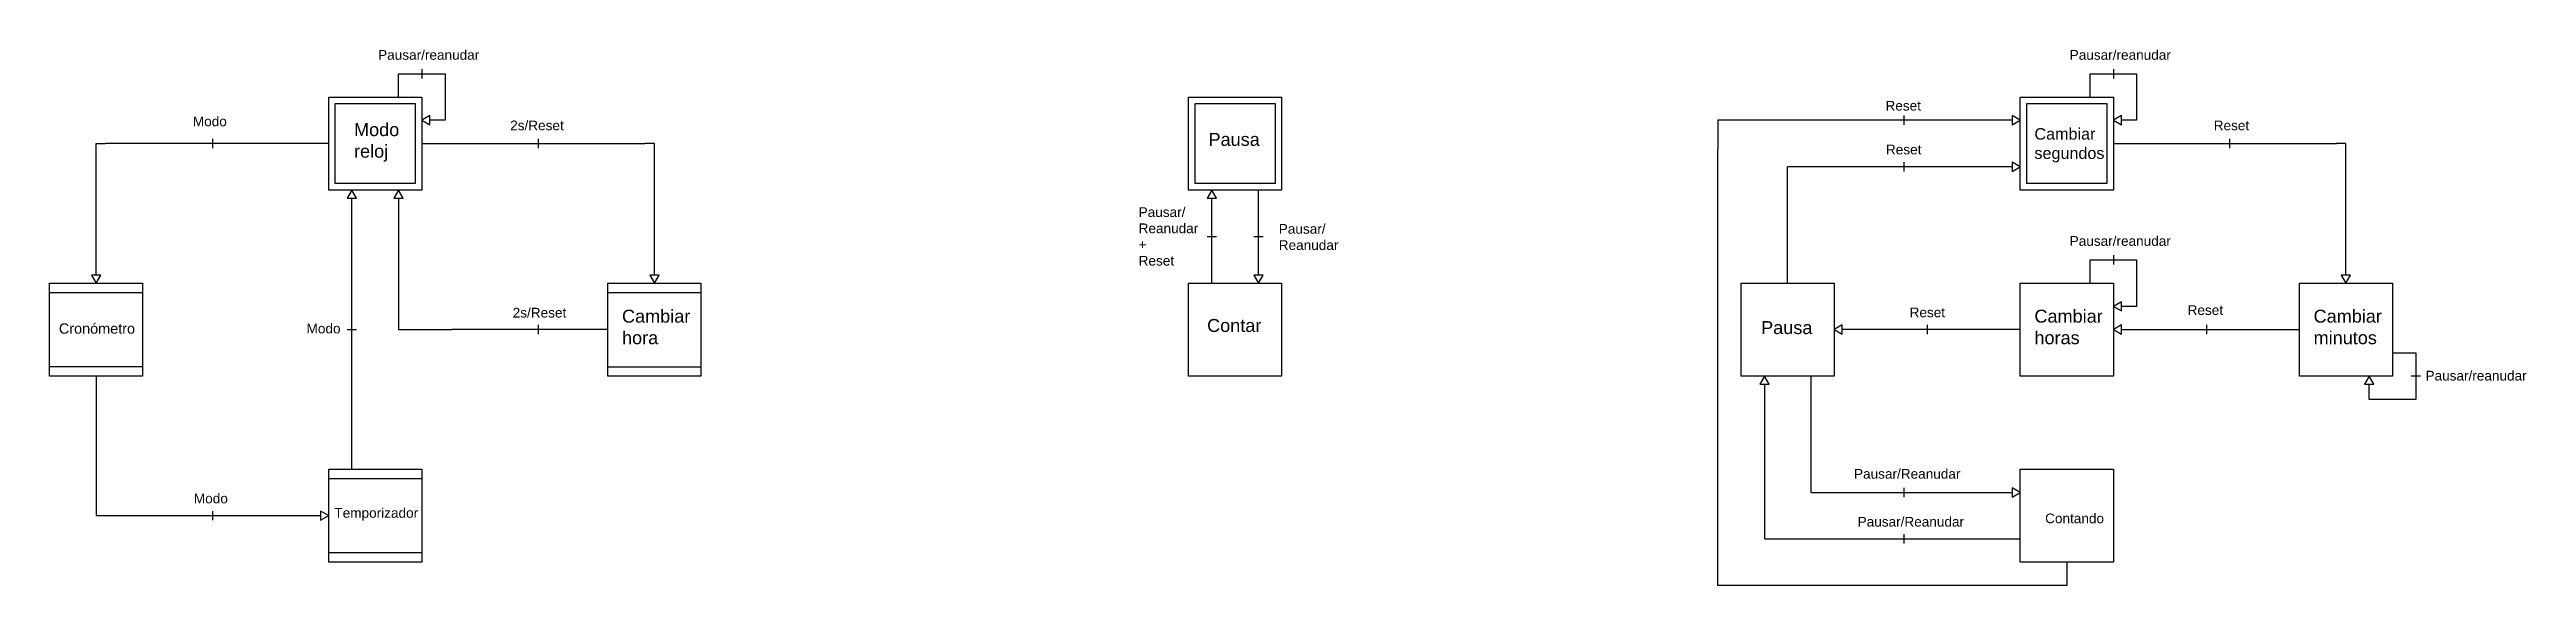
# Model space of a CAD drawing. Header units: millimetres. Extents: x 1990 to 40251, y -2159 to 3601.
# Drawn here: x 1990 to 28609, y -2159 to 3601 of the extents above; entities that cross this region are included whole.
import ezdxf

# ---------------------------------------------------------------- set-up
doc = ezdxf.new("R2010")
doc.units = ezdxf.units.MM
doc.styles.get("Standard").update_dxf_attribs({"font": 'arial.ttf'})

msp = doc.modelspace()

# ---------------------------------------------------------------- texts
at = {"attachment_point": 1}
for s, width, gutter_width, insert, char_height in [('Pausar/reanudar', 538.99, 261, (5521, 3596), 104.46), ('Pausar/reanudar', 538.99, 261, (23700, 3596), 104.46), ('Reset', 538.99, 261, (21720, 3050), 104.5), ('Modo', 538.99, 261, (3530, 2881), 104.5), ('Modo\\Preloj', 717.67, 348, (5262, 2810), 139.1), ('2s/Reset', 538.99, 261, (6940, 2838), 104.5), ('Pausa', 717.67, 348, (14445, 2705), 139.1), ('Cambiar\\Psegundos', 640.81, 310, (23321, 2757), 124.2), ('Reset', 538.99, 261, (25248, 2838), 104.5), ('Reset', 538.99, 261, (21725, 2579), 104.5), ('Pausar/\\PReanudar + \\PReset', 538.99, 261, (13694, 1906), 104.46), ('Pausar/\\PReanudar', 538.99, 261, (15200, 1726), 104.5), ('Pausar/reanudar', 538.99, 261, (23700, 1596), 104.46), ('2s/Reset', 538.99, 261, (6967, 825), 104.5), ('Cambiar\\Phora', 717.67, 348, (8142, 805), 139.1), ('Reset', 538.99, 261, (21979, 828), 104.5), ('Cambiar\\Phoras', 717.67, 348, (23321, 805), 139.1), ('Reset', 538.99, 261, (24967, 853), 104.5), ('Cambiar\\Pminutos', 717.67, 348, (26321, 805), 139.1), ('Cronómetro', 572.73, 278, (2090, 658), 111), ('Modo', 538.99, 261, (4752, 655), 104.5), ('Contar', 717.67, 348, (14430, 705), 139.1), ('Pausa', 717.67, 348, (20384, 682), 139.1), ('Pausar/reanudar', 538.99, 261, (27524, 148), 104.46), ('Pausar/Reanudar', 538.99, 261, (21382, -907), 104.46), ('Modo', 538.99, 261, (3541, -1172), 104.5), ('Temporizador', 538.99, 261, (5051, -1327), 104.46), ('Pausar/Reanudar', 538.99, 261, (21421, -1422), 104.46), ('Contando', 538.99, 261, (23436, -1386), 104.5)]:
    msp.add_mtext_dynamic_manual_height_columns(s, width=width, gutter_width=gutter_width, heights=[0], dxfattribs=dict(at, insert=insert, char_height=char_height))

# ---------------------------------------------------------------- linework, layer by layer
for p, q in [((5740, 3091), (5740, 3341)), ((5740, 3341), (5990, 3341)), ((5990, 3391), (5990, 3291)), ((5990, 3341), (6240, 3341)), ((6240, 3341), (6240, 2841)), ((23919, 3091), (23919, 3341)), ((23919, 3341), (24169, 3341)), ((24169, 3391), (24169, 3291)), ((24169, 3341), (24419, 3341)), ((24419, 3341), (24419, 2841)), ((4990, 3091), (5990, 3091)), ((4990, 2091), (4990, 3091)), ((5060, 2161), (5060, 3020)), ((5060, 3020), (5919, 3020)), ((5919, 3020), (5919, 2161)), ((5990, 3091), (5990, 2091)), ((14231, 3091), (15231, 3091)), ((14231, 2091), (14231, 3091)), ((14302, 2161), (14302, 3020)), ((14302, 3020), (15161, 3020)), ((15161, 3020), (15161, 2161)), ((15231, 3091), (15231, 2091)), ((23169, 3091), (24169, 3091)), ((23169, 2091), (23169, 3091)), ((23240, 2161), (23240, 3020)), ((23240, 3020), (24098, 3020)), ((24098, 3020), (24098, 2161)), ((24169, 3091), (24169, 2091)), ((6076, 2891), (5990, 2841)), ((5990, 2841), (6076, 2791)), ((6076, 2791), (6076, 2891)), ((6240, 2841), (6076, 2841)), ((23082, 2841), (19919, 2841)), ((19919, 2841), (19919, 2531)), ((21919, 2891), (21919, 2791)), ((23082, 2891), (23082, 2791)), ((23169, 2841), (23082, 2891)), ((23082, 2791), (23169, 2841)), ((24255, 2891), (24169, 2841)), ((24169, 2841), (24255, 2791)), ((24255, 2791), (24255, 2891)), ((24419, 2841), (24255, 2841)), ((2490, 1177), (2490, 2591)), ((2490, 2591), (2591, 2591)), ((4990, 2591), (2591, 2591)), ((3740, 2641), (3740, 2541)), ((5990, 2591), (8389, 2591)), ((7240, 2641), (7240, 2541)), ((8490, 2591), (8389, 2591)), ((8490, 1177), (8490, 2591)), ((19919, -2159), (19919, 2531)), ((24169, 2591), (26568, 2591)), ((25419, 2641), (25419, 2541)), ((26669, 2591), (26568, 2591)), ((26669, 1177), (26669, 2591)), ((5919, 2161), (5060, 2161)), ((15161, 2161), (14302, 2161)), ((23082, 2341), (20669, 2341)), ((20669, 1091), (20669, 2341)), ((21919, 2391), (21919, 2291)), ((23082, 2391), (23082, 2291)), ((23169, 2341), (23082, 2391)), ((23082, 2291), (23169, 2341)), ((24098, 2161), (23240, 2161)), ((5990, 2091), (4990, 2091)), ((5240, 2091), (5190, 2004)), ((5190, 2004), (5290, 2004)), ((5290, 2004), (5240, 2091)), ((5240, -909), (5240, 2004)), ((5740, 2091), (5690, 2004)), ((5690, 2004), (5790, 2004)), ((5790, 2004), (5740, 2091)), ((5740, 2004), (5740, 591)), ((15231, 2091), (14231, 2091)), ((14481, 2091), (14431, 2004)), ((14431, 2004), (14531, 2004)), ((14531, 2004), (14481, 2091)), ((14481, 1091), (14481, 2004)), ((14981, 1177), (14981, 2091)), ((24169, 2091), (23169, 2091)), ((14431, 1591), (14531, 1591)), ((14931, 1591), (15031, 1591)), ((23919, 1091), (23919, 1341)), ((23919, 1341), (24169, 1341)), ((24169, 1391), (24169, 1291)), ((24169, 1341), (24419, 1341)), ((24419, 1341), (24419, 841)), ((1990, 1091), (2990, 1091)), ((1990, 91), (1990, 1091)), ((2540, 1177), (2440, 1177)), ((2440, 1177), (2490, 1091)), ((2490, 1091), (2540, 1177)), ((2990, 1091), (2990, 91)), ((7990, 1091), (8990, 1091)), ((7990, 91), (7990, 1091)), ((8540, 1177), (8440, 1177)), ((8440, 1177), (8490, 1091)), ((8490, 1091), (8540, 1177)), ((8990, 1091), (8990, 91)), ((14231, 1091), (15231, 1091)), ((14231, 91), (14231, 1091)), ((15031, 1177), (14931, 1177)), ((14931, 1177), (14981, 1091)), ((14981, 1091), (15031, 1177)), ((15231, 1091), (15231, 91)), ((20169, 1091), (21169, 1091)), ((20169, 91), (20169, 1091)), ((21169, 1091), (21169, 91)), ((23169, 1091), (24169, 1091)), ((23169, 91), (23169, 1091)), ((24169, 1091), (24169, 91)), ((26169, 1091), (27169, 1091)), ((26169, 91), (26169, 1091)), ((26719, 1177), (26619, 1177)), ((26619, 1177), (26669, 1091)), ((26669, 1091), (26719, 1177)), ((27169, 1091), (27169, 91)), ((1990, 991), (2990, 991)), ((7990, 991), (8990, 991)), ((24255, 891), (24169, 841)), ((24169, 841), (24255, 791)), ((24255, 791), (24255, 891)), ((24419, 841), (24255, 841)), ((5190, 591), (5290, 591)), ((5740, 591), (6313, 591)), ((7990, 591), (6313, 591)), ((7240, 641), (7240, 541)), ((21255, 641), (21169, 591)), ((21169, 591), (21255, 541)), ((21255, 541), (21255, 641)), ((23169, 591), (21255, 591)), ((22169, 641), (22169, 541)), ((24255, 641), (24169, 591)), ((24169, 591), (24255, 541)), ((24255, 541), (24255, 641)), ((24255, 591), (26169, 591)), ((25169, 641), (25169, 541)), ((27169, 341), (27419, 341)), ((27419, 341), (27419, 91)), ((2990, 191), (1990, 191)), ((2990, 91), (1990, 91)), ((2490, 91), (2490, -1409)), ((7990, 191), (8990, 191)), ((8990, 91), (7990, 91)), ((15231, 91), (14231, 91)), ((21169, 91), (20169, 91)), ((20419, 91), (20369, 4)), ((20369, 4), (20469, 4)), ((20469, 4), (20419, 91)), ((20419, 4), (20419, -1659)), ((20919, 91), (20919, -1159)), ((24169, 91), (23169, 91)), ((27169, 91), (26169, 91)), ((26919, 91), (26869, 4)), ((26869, 4), (26969, 4)), ((26969, 4), (26919, 91)), ((26919, -159), (26919, 4)), ((27469, 91), (27369, 91)), ((27419, 91), (27419, -159)), ((27419, -159), (26919, -159)), ((4990, -909), (5990, -909)), ((4990, -1909), (4990, -909)), ((4990, -1009), (5990, -1009)), ((5990, -909), (5990, -1909)), ((23169, -909), (24169, -909)), ((23169, -1909), (23169, -909)), ((24169, -909), (24169, -1909)), ((20919, -1159), (23082, -1159)), ((21919, -1109), (21919, -1209)), ((23082, -1109), (23082, -1209)), ((23169, -1159), (23082, -1109)), ((23082, -1209), (23169, -1159)), ((2490, -1409), (4903, -1409)), ((3740, -1359), (3740, -1459)), ((4903, -1359), (4903, -1459)), ((4990, -1409), (4903, -1359)), ((4903, -1459), (4990, -1409)), ((5990, -1809), (4990, -1809)), ((20419, -1659), (20669, -1659)), ((20669, -1659), (23169, -1659)), ((21919, -1609), (21919, -1709)), ((5990, -1909), (4990, -1909)), ((24169, -1909), (23169, -1909)), ((23669, -1909), (23669, -2159)), ((23669, -2159), (19919, -2159))]:
    msp.add_line(p, q)

msp.set_redraw_order([(e.dxf.handle, doc.entitydb.next_handle()) for e in msp.query("TEXT MTEXT ATTDEF DIMENSION ARC_DIMENSION")])  # texts and dimensions are drawn at this point

doc.saveas('drawing.dxf')
